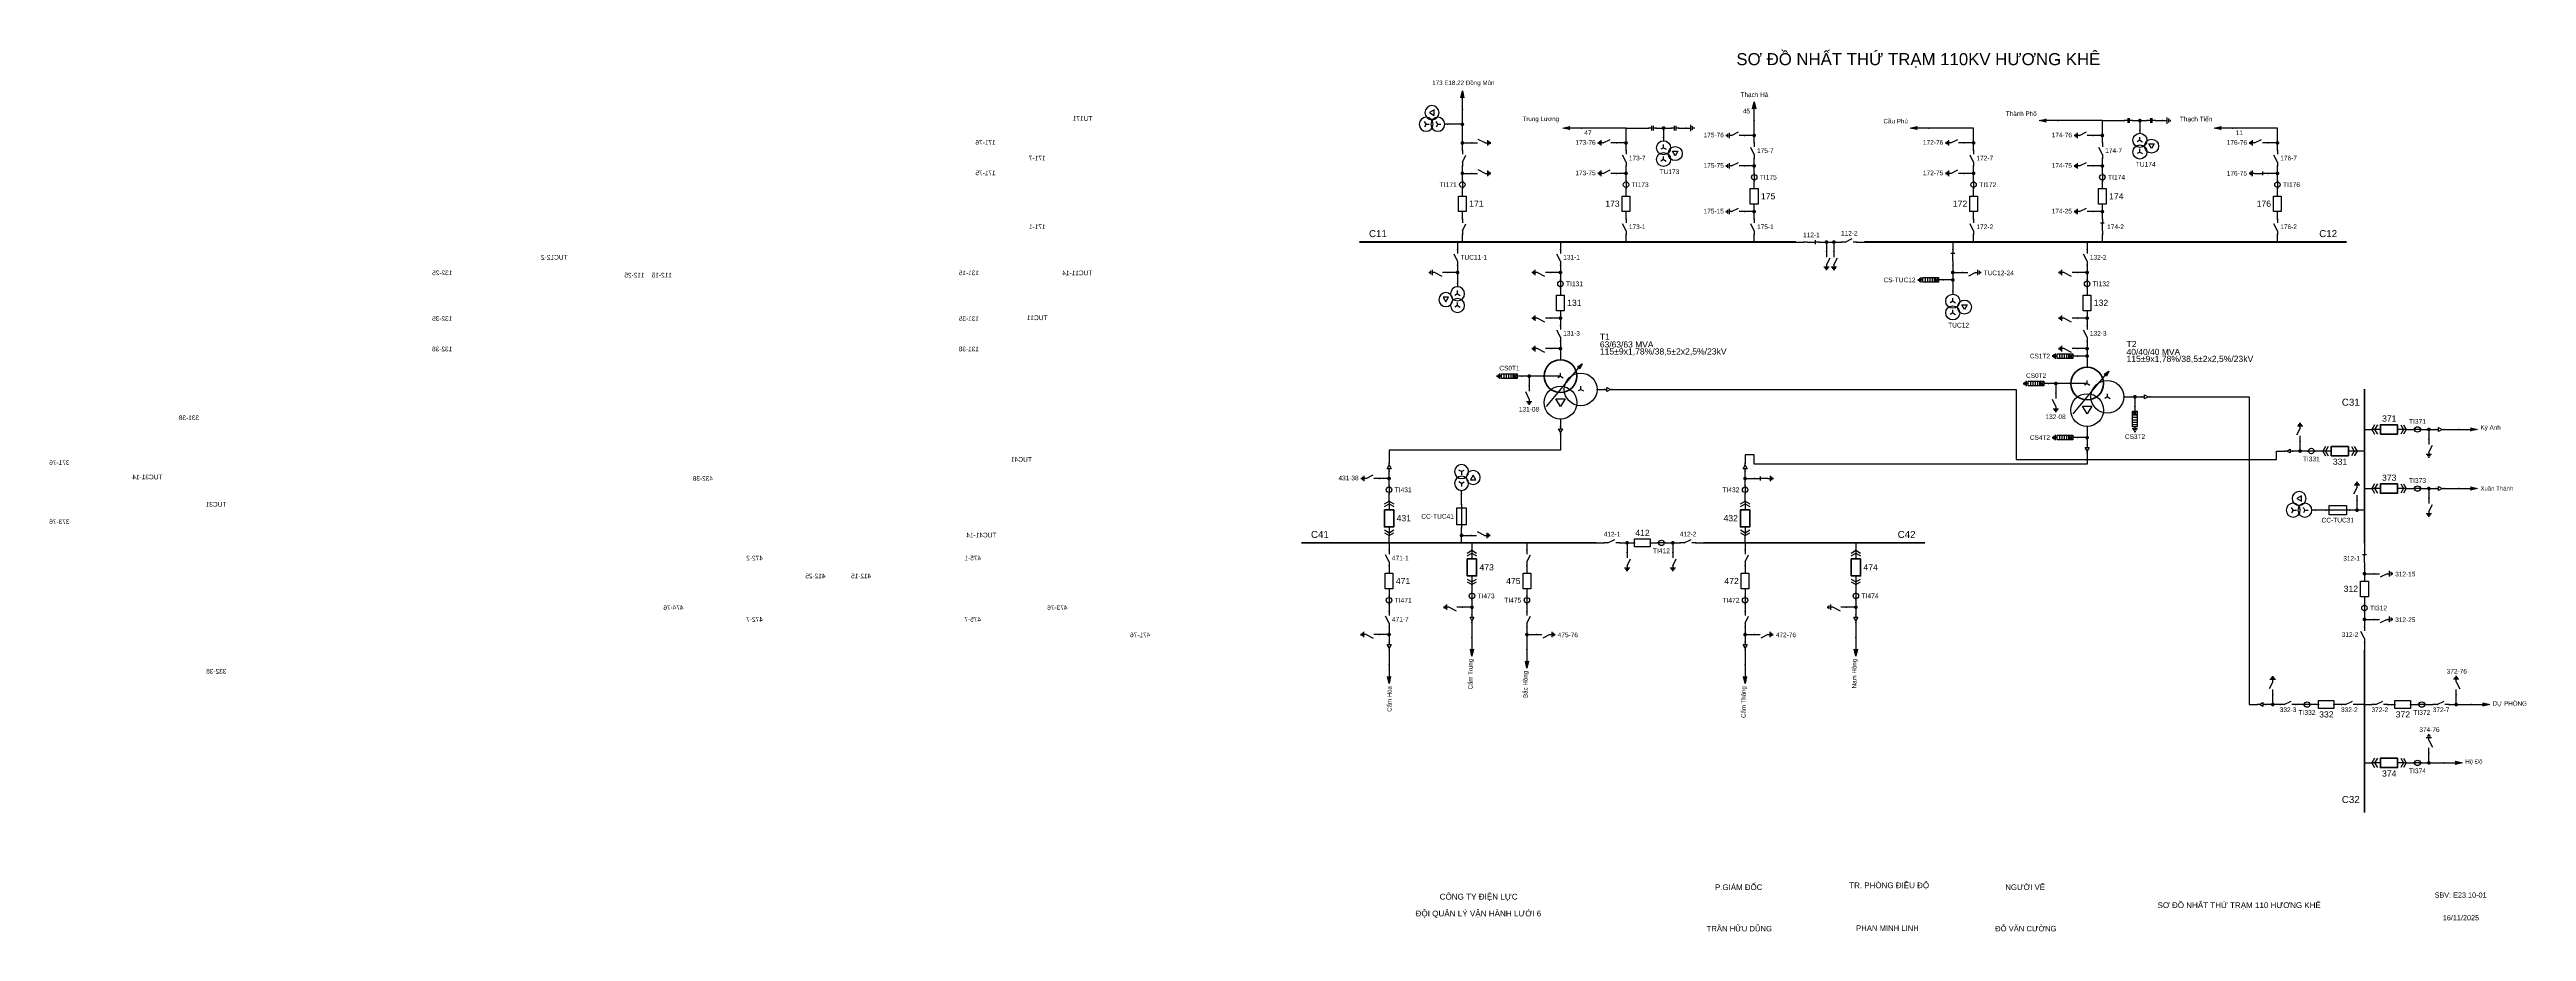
# Model space of a CAD drawing. Header units: millimetres. Extents: x -383 to 411, y 7 to 290.
import ezdxf

# ---------------------------------------------------------------- set-up
doc = ezdxf.new("R2010")
doc.units = ezdxf.units.MM
for name, color, linetype, lineweight in [('BUSBAR_110KV', 1, 'Continuous', 50), ('BUSBAR_22KV', 5, 'Continuous', 50), ('BUSBAR_35KV', 30, 'Continuous', 50), ('GROUND', 3, 'Continuous', 25), ('HV_110KV', 1, 'Continuous', 25), ('MV_22KV', 5, 'Continuous', 25), ('MV_35KV', 30, 'Continuous', 25)]:
    doc.layers.add(name, color=color, linetype=linetype, lineweight=lineweight)
doc.layers.add('SYM_PORTS', color=8, linetype='Continuous', plot=False)
doc.layers.add('TEXT', color=7, linetype='Continuous')
doc.styles.add('SLD_TEXT', font='arial.ttf')

# ---------------------------------------------------------------- blocks, each defined once
blk = doc.blocks.new('SYM_DISCONNECTOR_OPEN')
at = {"lineweight": 25}
for points in [[(0, -1.25), (-1.125, 1)], [(0, 2.5), (0, 1.25)], [(0, -1.25), (0, -2.5)]]:
    blk.add_lwpolyline(points, dxfattribs=at)
at = {"layer": 'SYM_PORTS'}
for p in [(0, 2.5), (0, -2.5)]:
    blk.add_point(p, dxfattribs=at)
blk.add_attdef('DEVICE_CODE', (1, -0.5), '', height=2)
blk = doc.blocks.new('SYM_CIRCUIT_BREAKER')
at = {"lineweight": 25}
blk.add_lwpolyline([(-1.25, 2.5), (1.25, 2.5), (1.25, -2.5), (-1.25, -2.5)], close=True, dxfattribs=at)
at = {"layer": 'SYM_PORTS'}
for p in [(0, 2.5), (0, -2.5)]:
    blk.add_point(p, dxfattribs=at)
blk.add_attdef('DEVICE_CODE', (2.25, -0.5), '', height=2)
at = {"flags": 1}
blk.add_attdef('RATING', (2.25, -3.5), '', height=2, dxfattribs=at)
blk = doc.blocks.new('SYM_CURRENT_TRANSFORMER')
at = {"lineweight": 25}
blk.add_lwpolyline([(0, 1.25), (0, -1.25)], dxfattribs=at)
blk.add_circle((0, 0), 0.875, dxfattribs=at)
at = {"layer": 'SYM_PORTS'}
for p in [(0, 1.25), (0, -1.25)]:
    blk.add_point(p, dxfattribs=at)
blk.add_attdef('DEVICE_CODE', (1.875, -1.75), '', height=2)
at = {"flags": 1}
blk.add_attdef('RATIO', (1.875, -4.75), '', height=2, dxfattribs=at)
blk = doc.blocks.new('SYM_EARTHING_SWITCH_OPEN')
at = {"lineweight": 25}
for points in [[(0, -1.25), (-1.125, 1)], [(0, 3), (0, 1.25)], [(-0.875, -2), (0.875, -2)], [(-0.5625, -2.4375), (0.5625, -2.4375)], [(-0.25, -2.875), (0.25, -2.875)], [(0, -1.25), (0, -2)]]:
    blk.add_lwpolyline(points, dxfattribs=at)
at = {"layer": 'SYM_PORTS'}
blk.add_point((0, 3), dxfattribs=at)
blk.add_attdef('DEVICE_CODE', (1.875, 0), '', height=2)
blk = doc.blocks.new('SYM_VOLTAGE_TRANSFORMER')
at = {"lineweight": 25}
for points in [[(0, 1.375), (-0.8625, 0.875)], [(0, 4.625), (0, 3.625)], [(0, 1.375), (0, 2.375)], [(0, 1.375), (0.8625, 0.875)], [(0, -2.375), (-0.8625, -2.875)], [(0, -2.375), (0, -1.375)], [(0, -2.375), (0.8625, -2.875)]]:
    blk.add_lwpolyline(points, dxfattribs=at)
blk.add_lwpolyline([(2.875, 0.25), (4.625, 0.25), (3.75, -1.25)], close=True, dxfattribs=at)
for centre in [(0, 1.375), (3.75, -0.5), (0, -2.375)]:
    blk.add_circle(centre, 2.25, dxfattribs=at)
at = {"layer": 'SYM_PORTS'}
blk.add_point((0, 4.625), dxfattribs=at)
blk.add_attdef('DEVICE_CODE', (7, 1.625), '', height=2)
at = {"flags": 1}
blk.add_attdef('RATIO', (7, -1.375), '', height=2, dxfattribs=at)
blk = doc.blocks.new('SYM_LINE_FEEDER_ARROW')
blk.add_hatch(color=7).paths.add_polyline_path([(0, -3), (-0.5, -0.75), (0, -1.25), (0.5, -0.75)])
at = {"lineweight": 25}
blk.add_lwpolyline([(0, 3), (0, -1.25)], dxfattribs=at)
blk.add_lwpolyline([(0, -3), (-0.5, -0.75), (0, -1.25), (0.5, -0.75)], close=True, dxfattribs=at)
at = {"layer": 'SYM_PORTS'}
blk.add_point((0, 3), dxfattribs=at)
blk.add_attdef('LINE_NAME', (1.5, 0), '', height=2)
blk = doc.blocks.new('SYM_COUPLING_CAPACITOR')
at = {"lineweight": 25}
for points in [[(-0.75, 0.25), (0.75, 0.25)], [(0, 1.25), (0, 0.25)], [(-0.75, -0.25), (0.75, -0.25)], [(0, -0.25), (0, -1.25)]]:
    blk.add_lwpolyline(points, dxfattribs=at)
at = {"layer": 'SYM_PORTS'}
for p in [(0, 1.25), (0, -1.25)]:
    blk.add_point(p, dxfattribs=at)
blk.add_attdef('DEVICE_CODE', (1.75, -1.75), '', height=2)
blk = doc.blocks.new('SYM_GROUND_SYMBOL')
at = {"lineweight": 25}
for points in [[(0, 1.25), (0, -0.25)], [(-1, -0.25), (1, -0.25)], [(-0.625, -0.75), (0.625, -0.75)], [(-0.25, -1.25), (0.25, -1.25)]]:
    blk.add_lwpolyline(points, dxfattribs=at)
at = {"layer": 'SYM_PORTS'}
blk.add_point((0, 1.25), dxfattribs=at)
blk = doc.blocks.new('SYM_TRANSFORMER_3W')
blk.add_hatch(color=7).paths.add_polyline_path([(3.75, 8.25), (3.0125, 6.575), (2.2375, 7.225)])
at = {"lineweight": 25}
for points in [[(3.75, 8.25), (3.0125, 6.575), (2.2375, 7.225)], [(-4.75, -3), (-1.75, -3), (-3.25, -5.5)]]:
    blk.add_lwpolyline(points, close=True, dxfattribs=at)
for points in [[(-3.25, 4.25), (-8.5, 4.25)], [(-7.75, -5.5), (3.0125, 7.35)], [(-3.25, 4.25), (-4.1125, 3.75)], [(-3.25, 4.25), (-3.25, 5.25)], [(-3.25, 4.25), (-2.3875, 3.75)], [(3.25, 0), (2.3875, -0.5)], [(3.25, 0), (3.25, 1)], [(3.25, 0), (4.1125, -0.5)]]:
    blk.add_lwpolyline(points, dxfattribs=at)
at = {"lineweight": 50}
blk.add_circle((-3.25, 4.25), 5.25, dxfattribs=at)
at = {"lineweight": 25}
for centre in [(-3.25, -4.25), (3.25, 0)]:
    blk.add_circle(centre, 5.25, dxfattribs=at)
at = {"layer": 'SYM_PORTS'}
for p in [(-3.25, 9.5), (-8.5, 4.25), (8.5, 0), (-3.25, -9.5)]:
    blk.add_point(p, dxfattribs=at)
blk.add_attdef('DEVICE_CODE', (9.5, 6.5), '', height=2)
at = {"flags": 1}
for tag, p in [('VOLTAGE_RATIO', (9.5, 0.5)), ('POWER', (9.5, 3.5))]:
    blk.add_attdef(tag, p, '', height=2, dxfattribs=at)
blk = doc.blocks.new('SYM_CABLE_TERMINATION')
at = {"lineweight": 25}
blk.add_lwpolyline([(-0.625, 0.5), (0.625, 0.5), (0, -0.625)], close=True, dxfattribs=at)
for points in [[(0, 1.25), (0, 0.5)], [(0, -0.625), (0, -1.25)]]:
    blk.add_lwpolyline(points, dxfattribs=at)
at = {"layer": 'SYM_PORTS'}
for p in [(0, 1.25), (0, -1.25)]:
    blk.add_point(p, dxfattribs=at)
blk = doc.blocks.new('SYM_SURGE_ARRESTER')
at = {"lineweight": 25}
for points in [[(-0.75, 2.5), (0.75, 2.5), (0.75, 1.25), (-0.75, 1.25)], [(-0.75, 1.25), (0.75, 1.25), (0.75, -2.5), (-0.75, -2.5)]]:
    blk.add_lwpolyline(points, close=True, dxfattribs=at)
for points in [[(-0.75, 2.5), (0.75, 1.25)], [(0.75, 2.5), (-0.75, 1.25)], [(-0.75, 0.5), (0.75, 0.5)], [(0, 4), (0, 2.5)], [(-0.875, -3.125), (0.875, -3.125)], [(-0.75, -0.25), (0.75, -0.25)], [(-0.75, -1), (0.75, -1)], [(-0.75, -1.75), (0.75, -1.75)], [(-0.5625, -3.5625), (0.5625, -3.5625)], [(-0.25, -4), (0.25, -4)], [(0, -2.5), (0, -3.125)]]:
    blk.add_lwpolyline(points, dxfattribs=at)
at = {"layer": 'SYM_PORTS'}
blk.add_point((0, 4), dxfattribs=at)
blk.add_attdef('DEVICE_CODE', (1.875, 1), '', height=2)
blk = doc.blocks.new('SYM_DISCONNECTOR_CLOSED')
at = {"lineweight": 25}
for points in [[(-0.625, 1.25), (0.625, 1.25)], [(0, 2.5), (0, 1.25)], [(0, -1.25), (0, 1.5)], [(0, -1.25), (0, -2.5)]]:
    blk.add_lwpolyline(points, dxfattribs=at)
at = {"layer": 'SYM_PORTS'}
for p in [(0, 2.5), (0, -2.5)]:
    blk.add_point(p, dxfattribs=at)
blk.add_attdef('DEVICE_CODE', (1.625, -0.5), '', height=2)
blk = doc.blocks.new('SYM_EARTHING_SWITCH_CLOSED')
at = {"lineweight": 25}
for points in [[(-0.625, 1.25), (0.625, 1.25)], [(0, 3), (0, 1.25)], [(0, -1.25), (0, 1.5)], [(-0.875, -2), (0.875, -2)], [(-0.5625, -2.4375), (0.5625, -2.4375)], [(-0.25, -2.875), (0.25, -2.875)], [(0, -1.25), (0, -2)]]:
    blk.add_lwpolyline(points, dxfattribs=at)
at = {"layer": 'SYM_PORTS'}
blk.add_point((0, 3), dxfattribs=at)
blk.add_attdef('DEVICE_CODE', (1.875, 0), '', height=2)
blk = doc.blocks.new('SYM_DRAWOUT_BREAKER')
at = {"lineweight": 25}
for points in [[(-1.5, 4.625), (0, 5.5), (1.5, 4.625)], [(-1.5, 3.75), (0, 4.625), (1.5, 3.75)], [(0, 5.5), (0, 2.75)], [(-1.5, -3.75), (0, -4.625), (1.5, -3.75)], [(-1.5, -4.625), (0, -5.5), (1.5, -4.625)], [(0, -2.75), (0, -5.5)]]:
    blk.add_lwpolyline(points, dxfattribs=at)
at = {"lineweight": 35}
blk.add_lwpolyline([(-1.5, 2.75), (1.5, 2.75), (1.5, -2.75), (-1.5, -2.75)], close=True, dxfattribs=at)
at = {"layer": 'SYM_PORTS'}
for p in [(0, 5.5), (0, -5.5)]:
    blk.add_point(p, dxfattribs=at)
blk.add_attdef('DEVICE_CODE', (2.5, 2.5), '', height=2)
at = {"flags": 1}
blk.add_attdef('RATING', (2.5, -0.5), '', height=2, dxfattribs=at)
blk = doc.blocks.new('SYM_FUSE_DISCONNECTOR')
at = {"lineweight": 25}
blk.add_lwpolyline([(-1.5, 2.75), (1.5, 2.75), (1.5, -2.75), (-1.5, -2.75)], close=True, dxfattribs=at)
blk.add_lwpolyline([(0, 3.75), (0, -3.75)], dxfattribs=at)
at = {"layer": 'SYM_PORTS'}
for p in [(0, 3.75), (0, -3.75)]:
    blk.add_point(p, dxfattribs=at)
blk.add_attdef('DEVICE_CODE', (2.5, 0.75), '', height=2)
at = {"flags": 1}
blk.add_attdef('RATING', (2.5, -2.25), '', height=2, dxfattribs=at)

msp = doc.modelspace()

# ---------------------------------------------------------------- hatches: boundary and pattern name
at = {"layer": 'HV_110KV'}
h = msp.add_hatch(color=7, dxfattribs=at)
edge = h.paths.add_edge_path()
edge.add_arc((69.92, 266), 0.6, 0, 360)
h = msp.add_hatch(color=7, dxfattribs=at)
edge = h.paths.add_edge_path()
edge.add_arc((134.45, 264.81), 0.6, 0, 360)
h = msp.add_hatch(color=7, dxfattribs=at)
edge = h.paths.add_edge_path()
edge.add_arc((163.52, 262.42), 0.6, 0, 360)
h = msp.add_hatch(color=7, dxfattribs=at)
edge = h.paths.add_edge_path()
edge.add_arc((275.19, 262.42), 0.6, 0, 360)
h = msp.add_hatch(color=7, dxfattribs=at)
edge = h.paths.add_edge_path()
edge.add_arc((287.23, 267.19), 0.6, 0, 360)
h = msp.add_hatch(color=7, dxfattribs=at)
edge = h.paths.add_edge_path()
edge.add_arc((69.92, 260.04), 0.6, 0, 360)
h = msp.add_hatch(color=7, dxfattribs=at)
edge = h.paths.add_edge_path()
edge.add_arc((122.41, 260.04), 0.6, 0, 360)
h = msp.add_hatch(color=7, dxfattribs=at)
edge = h.paths.add_edge_path()
edge.add_arc((233.89, 260.04), 0.6, 0, 360)
h = msp.add_hatch(color=7, dxfattribs=at)
edge = h.paths.add_edge_path()
edge.add_arc((331.35, 260.04), 0.6, 0, 360)
h = msp.add_hatch(color=7, dxfattribs=at)
edge = h.paths.add_edge_path()
edge.add_arc((69.92, 250.27), 0.6, 0, 360)
h = msp.add_hatch(color=7, dxfattribs=at)
edge = h.paths.add_edge_path()
edge.add_arc((122.41, 250.27), 0.6, 0, 360)
h = msp.add_hatch(color=7, dxfattribs=at)
edge = h.paths.add_edge_path()
edge.add_arc((163.52, 252.65), 0.6, 0, 360)
h = msp.add_hatch(color=7, dxfattribs=at)
edge = h.paths.add_edge_path()
edge.add_arc((233.89, 250.27), 0.6, 0, 360)
h = msp.add_hatch(color=7, dxfattribs=at)
edge = h.paths.add_edge_path()
edge.add_arc((275.19, 252.65), 0.6, 0, 360)
h = msp.add_hatch(color=7, dxfattribs=at)
edge = h.paths.add_edge_path()
edge.add_arc((331.35, 250.27), 0.6, 0, 360)
h = msp.add_hatch(color=7, dxfattribs=at)
edge = h.paths.add_edge_path()
edge.add_arc((163.52, 238), 0.6, 0, 360)
h = msp.add_hatch(color=7, dxfattribs=at)
edge = h.paths.add_edge_path()
edge.add_arc((275.19, 238), 0.6, 0, 360)
h = msp.add_hatch(color=7, dxfattribs=at)
edge = h.paths.add_edge_path()
edge.add_arc((186.71, 228.23), 0.6, 0, 360)
h = msp.add_hatch(color=7, dxfattribs=at)
edge = h.paths.add_edge_path()
edge.add_arc((189.09, 228.23), 0.6, 0, 360)
h = msp.add_hatch(color=7, dxfattribs=at)
edge = h.paths.add_edge_path()
edge.add_arc((68.37, 218.46), 0.6, 0, 360)
h = msp.add_hatch(color=7, dxfattribs=at)
edge = h.paths.add_edge_path()
edge.add_arc((101.37, 218.46), 0.6, 0, 360)
h = msp.add_hatch(color=7, dxfattribs=at)
edge = h.paths.add_edge_path()
edge.add_arc((227.22, 218.46), 0.6, 0, 360)
h = msp.add_hatch(color=7, dxfattribs=at)
edge = h.paths.add_edge_path()
edge.add_arc((227.22, 216.08), 0.6, 0, 360)
h = msp.add_hatch(color=7, dxfattribs=at)
edge = h.paths.add_edge_path()
edge.add_arc((270.3, 218.46), 0.6, 0, 360)
h = msp.add_hatch(color=7, dxfattribs=at)
edge = h.paths.add_edge_path()
edge.add_arc((101.37, 203.81), 0.6, 0, 360)
h = msp.add_hatch(color=7, dxfattribs=at)
edge = h.paths.add_edge_path()
edge.add_arc((270.3, 203.81), 0.6, 0, 360)
h = msp.add_hatch(color=7, dxfattribs=at)
edge = h.paths.add_edge_path()
edge.add_arc((101.37, 194.04), 0.6, 0, 360)
h = msp.add_hatch(color=7, dxfattribs=at)
edge = h.paths.add_edge_path()
edge.add_arc((270.3, 194.04), 0.6, 0, 360)
h = msp.add_hatch(color=7, dxfattribs=at)
edge = h.paths.add_edge_path()
edge.add_arc((270.3, 191.65), 0.6, 0, 360)
h = msp.add_hatch(color=7, dxfattribs=at)
edge = h.paths.add_edge_path()
edge.add_arc((91.35, 185.21), 0.6, 0, 360)
h = msp.add_hatch(color=7, dxfattribs=at)
edge = h.paths.add_edge_path()
edge.add_arc((260.28, 182.83), 0.6, 0, 360)
at = {"layer": 'MV_22KV'}
h = msp.add_hatch(color=7, dxfattribs=at)
edge = h.paths.add_edge_path()
edge.add_arc((270.3, 165.5), 0.6, 0, 360)
h = msp.add_hatch(color=7, dxfattribs=at)
edge = h.paths.add_edge_path()
edge.add_arc((46.4, 152.38), 0.6, 0, 360)
h = msp.add_hatch(color=7, dxfattribs=at)
edge = h.paths.add_edge_path()
edge.add_arc((160.59, 152.38), 0.6, 0, 360)
h = msp.add_hatch(color=7, dxfattribs=at)
edge = h.paths.add_edge_path()
edge.add_arc((69.66, 134.12), 0.6, 0, 360)
h = msp.add_hatch(color=7, dxfattribs=at)
edge = h.paths.add_edge_path()
edge.add_arc((122.75, 131.73), 0.6, 0, 360)
h = msp.add_hatch(color=7, dxfattribs=at)
edge = h.paths.add_edge_path()
edge.add_arc((137.41, 131.73), 0.6, 0, 360)
h = msp.add_hatch(color=7, dxfattribs=at)
edge = h.paths.add_edge_path()
edge.add_arc((72.99, 111.08), 0.6, 0, 360)
h = msp.add_hatch(color=7, dxfattribs=at)
edge = h.paths.add_edge_path()
edge.add_arc((196.13, 111.08), 0.6, 0, 360)
h = msp.add_hatch(color=7, dxfattribs=at)
edge = h.paths.add_edge_path()
edge.add_arc((46.4, 102.31), 0.6, 0, 360)
h = msp.add_hatch(color=7, dxfattribs=at)
edge = h.paths.add_edge_path()
edge.add_arc((90.62, 102.31), 0.6, 0, 360)
h = msp.add_hatch(color=7, dxfattribs=at)
edge = h.paths.add_edge_path()
edge.add_arc((160.59, 102.31), 0.6, 0, 360)
at = {"layer": 'MV_35KV'}
h = msp.add_hatch(color=7, dxfattribs=at)
edge = h.paths.add_edge_path()
edge.add_arc((285.63, 178.58), 0.6, 0, 360)
h = msp.add_hatch(color=7, dxfattribs=at)
edge = h.paths.add_edge_path()
edge.add_arc((379.92, 168.12), 0.6, 0, 360)
h = msp.add_hatch(color=7, dxfattribs=at)
edge = h.paths.add_edge_path()
edge.add_arc((338.61, 161.19), 0.6, 0, 360)
h = msp.add_hatch(color=7, dxfattribs=at)
edge = h.paths.add_edge_path()
edge.add_arc((379.92, 149.16), 0.6, 0, 360)
h = msp.add_hatch(color=7, dxfattribs=at)
edge = h.paths.add_edge_path()
edge.add_arc((356.88, 142.22), 0.6, 0, 360)
h = msp.add_hatch(color=7, dxfattribs=at)
edge = h.paths.add_edge_path()
edge.add_arc((359.26, 121.84), 0.6, 0, 360)
h = msp.add_hatch(color=7, dxfattribs=at)
edge = h.paths.add_edge_path()
edge.add_arc((359.26, 107.18), 0.6, 0, 360)
h = msp.add_hatch(color=7, dxfattribs=at)
edge = h.paths.add_edge_path()
edge.add_arc((329.84, 79.87), 0.6, 0, 360)
h = msp.add_hatch(color=7, dxfattribs=at)
edge = h.paths.add_edge_path()
edge.add_arc((388.69, 79.87), 0.6, 0, 360)
h = msp.add_hatch(color=7, dxfattribs=at)
edge = h.paths.add_edge_path()
edge.add_arc((379.92, 61.15), 0.6, 0, 360)

# ---------------------------------------------------------------- linework, layer by layer
at = {"layer": 'BUSBAR_110KV', "const_width": 0.599}
for points in [[(36.9, 228.23), (176.94, 228.23)], [(198.86, 228.23), (353.57, 228.23)]]:
    msp.add_lwpolyline(points, dxfattribs=at)
at = {"layer": 'BUSBAR_22KV', "const_width": 0.599}
for points in [[(18.3, 131.73), (112.98, 131.73)], [(147.18, 131.73), (218.34, 131.73)]]:
    msp.add_lwpolyline(points, dxfattribs=at)
at = {"layer": 'BUSBAR_35KV', "const_width": 0.599}
for points in [[(359.26, 181.04), (359.26, 131.61)], [(359.26, 97.42), (359.26, 45.16)]]:
    msp.add_lwpolyline(points, dxfattribs=at)
at = {"layer": 'GROUND'}
for points in [[(139.34, 264.81), (141.72, 264.81)], [(292.11, 267.19), (294.5, 267.19)]]:
    msp.add_lwpolyline(points, dxfattribs=at)
at = {"layer": 'HV_110KV'}
for points in [[(69.92, 266), (69.92, 270.77)], [(69.92, 266), (65.3, 266)], [(69.92, 260.04), (69.92, 266)], [(122.41, 264.81), (108.11, 264.81)], [(122.41, 260.04), (122.41, 264.81)], [(122.41, 264.81), (129.57, 264.81)], [(132.07, 264.81), (134.45, 264.81)], [(134.45, 264.81), (134.45, 261.73)], [(134.45, 264.81), (136.84, 264.81)], [(163.52, 262.42), (160.44, 262.42)], [(163.52, 262.42), (163.52, 267.19)], [(163.52, 260.04), (163.52, 262.42)], [(233.89, 260.04), (233.89, 264.81), (219.58, 264.81)], [(275.19, 267.19), (260.88, 267.19)], [(275.19, 262.42), (272.11, 262.42)], [(275.19, 262.42), (275.19, 267.19)], [(275.19, 267.19), (282.34, 267.19)], [(275.19, 260.04), (275.19, 262.42)], [(284.84, 267.19), (287.23, 267.19)], [(287.23, 267.19), (287.23, 264.11)], [(287.23, 267.19), (289.61, 267.19)], [(331.35, 260.04), (331.35, 264.81), (317.04, 264.81)], [(69.92, 257.65), (69.92, 260.04)], [(69.92, 260.04), (72.99, 260.04)], [(122.41, 260.04), (119.33, 260.04)], [(122.41, 257.65), (122.41, 260.04)], [(163.52, 252.65), (163.52, 255.04)], [(233.89, 260.04), (230.81, 260.04)], [(233.89, 257.65), (233.89, 260.04)], [(275.19, 252.65), (275.19, 255.04)], [(331.35, 260.04), (328.27, 260.04)], [(331.35, 257.65), (331.35, 260.04)], [(69.92, 250.27), (69.92, 252.65)], [(69.92, 247.88), (69.92, 250.27)], [(69.92, 250.27), (72.99, 250.27)], [(122.41, 250.27), (119.33, 250.27)], [(122.41, 250.27), (122.41, 252.65)], [(122.41, 247.88), (122.41, 250.27)], [(163.52, 252.65), (160.44, 252.65)], [(163.52, 250.27), (163.52, 252.65)], [(163.52, 245.38), (163.52, 247.77)], [(233.89, 250.27), (230.81, 250.27)], [(233.89, 250.27), (233.89, 252.65)], [(233.89, 247.88), (233.89, 250.27)], [(275.19, 252.65), (272.11, 252.65)], [(275.19, 250.27), (275.19, 252.65)], [(275.19, 245.38), (275.19, 247.77)], [(331.35, 250.27), (328.27, 250.27)], [(331.35, 250.27), (331.35, 252.65)], [(331.35, 247.88), (331.35, 250.27)], [(69.92, 243), (69.92, 245.38)], [(122.41, 243), (122.41, 245.38)], [(163.52, 238), (163.52, 240.38)], [(233.89, 243), (233.89, 245.38)], [(275.19, 238), (275.19, 240.38)], [(331.35, 243), (331.35, 245.38)], [(69.92, 235.62), (69.92, 238)], [(69.92, 228.23), (69.92, 230.62)], [(122.41, 235.62), (122.41, 238)], [(122.41, 228.23), (122.41, 230.62)], [(163.52, 238), (160.44, 238)], [(163.52, 235.62), (163.52, 238)], [(163.52, 228.23), (163.52, 230.62)], [(233.89, 235.62), (233.89, 238)], [(233.89, 228.23), (233.89, 230.62)], [(275.19, 238), (272.11, 238)], [(275.19, 235.62), (275.19, 238)], [(275.19, 228.23), (275.19, 230.62)], [(331.35, 235.62), (331.35, 238)], [(331.35, 228.23), (331.35, 230.62)], [(68.37, 228.23), (68.37, 225.85)], [(101.37, 228.23), (101.37, 225.85)], [(176.94, 228.23), (179.32, 228.23)], [(184.32, 228.23), (186.71, 228.23)], [(186.71, 228.23), (186.71, 225.15)], [(186.71, 228.23), (189.09, 228.23)], [(189.09, 228.23), (189.09, 225.15)], [(189.09, 228.23), (191.47, 228.23)], [(196.47, 228.23), (198.86, 228.23)], [(227.22, 228.23), (227.22, 225.85)], [(270.3, 228.23), (270.3, 225.85)], [(68.37, 218.46), (65.29, 218.46)], [(68.37, 220.85), (68.37, 218.46)], [(68.37, 218.46), (68.37, 214.88)], [(101.37, 218.46), (98.29, 218.46)], [(101.37, 220.85), (101.37, 218.46)], [(101.37, 218.46), (101.37, 216.08)], [(227.22, 216.08), (224.14, 216.08)], [(227.22, 220.85), (227.22, 218.46)], [(227.22, 218.46), (230.3, 218.46)], [(227.22, 218.46), (227.22, 216.08)], [(227.22, 216.08), (227.22, 212.5)], [(270.3, 218.46), (267.22, 218.46)], [(270.3, 220.85), (270.3, 218.46)], [(270.3, 218.46), (270.3, 216.08)], [(101.37, 213.58), (101.37, 211.19)], [(270.3, 213.58), (270.3, 211.19)], [(101.37, 203.81), (98.29, 203.81)], [(101.37, 206.19), (101.37, 203.81)], [(101.37, 203.81), (101.37, 201.42)], [(270.3, 203.81), (267.22, 203.81)], [(270.3, 206.19), (270.3, 203.81)], [(270.3, 203.81), (270.3, 201.42)], [(101.37, 194.04), (98.29, 194.04)], [(101.37, 196.42), (101.37, 194.04)], [(101.37, 194.04), (101.37, 190.46)], [(270.3, 194.04), (267.22, 194.04)], [(270.3, 191.65), (267.22, 191.65)], [(270.3, 196.42), (270.3, 194.04)], [(270.3, 194.04), (270.3, 191.65)], [(270.3, 191.65), (270.3, 188.08)], [(91.35, 185.21), (88.96, 185.21)], [(96.12, 185.21), (91.35, 185.21)], [(91.35, 185.21), (91.35, 182.13)], [(260.28, 182.83), (257.9, 182.83)], [(265.05, 182.83), (260.28, 182.83)], [(260.28, 182.83), (260.28, 179.75)]]:
    msp.add_lwpolyline(points, dxfattribs=at)
at = {"layer": 'MV_22KV'}
for points in [[(101.37, 171.46), (101.37, 169.08)], [(270.3, 169.08), (270.3, 165.5)], [(101.37, 166.58), (101.37, 163.88), (101.37, 161.45), (46.4, 161.45), (46.4, 159.97), (46.4, 157.27)], [(270.3, 160.61), (270.3, 157.91), (270.3, 156.95), (163.5, 156.95), (163.5, 159.97), (160.59, 159.97), (160.59, 157.27)], [(270.3, 165.5), (267.22, 165.5)], [(270.3, 165.5), (270.3, 163.11)], [(46.4, 152.38), (43.32, 152.38)], [(46.4, 152.38), (46.4, 154.77)], [(46.4, 150), (46.4, 152.38)], [(160.59, 152.38), (160.59, 154.77)], [(160.59, 150), (160.59, 152.38)], [(160.59, 152.38), (163.67, 152.38)], [(46.4, 145.12), (46.4, 147.5)], [(69.66, 144), (69.66, 147.58)], [(160.59, 145.12), (160.59, 147.5)], [(69.66, 134.12), (69.66, 136.5)], [(46.4, 131.73), (46.4, 134.12)], [(46.4, 131.73), (46.4, 129.35)], [(69.66, 131.73), (69.66, 134.12)], [(69.66, 134.12), (72.74, 134.12)], [(72.99, 131.73), (72.99, 129.35)], [(90.62, 131.73), (90.62, 129.35)], [(112.98, 131.73), (115.37, 131.73)], [(120.37, 131.73), (122.75, 131.73)], [(122.75, 131.73), (122.75, 128.65)], [(122.75, 131.73), (125.14, 131.73)], [(130.14, 131.73), (132.52, 131.73)], [(135.02, 131.73), (137.41, 131.73)], [(137.41, 131.73), (137.41, 128.65)], [(137.41, 131.73), (139.79, 131.73)], [(144.79, 131.73), (147.18, 131.73)], [(160.59, 131.73), (160.59, 134.12)], [(160.59, 131.73), (160.59, 129.35)], [(196.13, 131.73), (196.13, 129.35)], [(46.4, 124.35), (46.4, 121.96)], [(90.62, 124.35), (90.62, 121.96)], [(160.59, 124.35), (160.59, 121.96)], [(46.4, 116.96), (46.4, 114.58)], [(46.4, 112.08), (46.4, 109.69)], [(72.99, 118.35), (72.99, 115.96)], [(72.99, 113.46), (72.99, 111.08)], [(90.62, 116.96), (90.62, 114.58)], [(90.62, 112.08), (90.62, 109.69)], [(160.59, 116.96), (160.59, 114.58)], [(160.59, 112.08), (160.59, 109.69)], [(196.13, 118.35), (196.13, 115.96)], [(196.13, 113.46), (196.13, 111.08)], [(46.4, 104.69), (46.4, 102.31)], [(72.99, 111.08), (69.91, 111.08)], [(72.99, 111.08), (72.99, 108.69)], [(72.99, 106.19), (72.99, 101.42)], [(90.62, 104.69), (90.62, 102.31)], [(160.59, 104.69), (160.59, 102.31)], [(196.13, 111.08), (193.05, 111.08)], [(196.13, 111.08), (196.13, 108.69)], [(196.13, 106.19), (196.13, 101.42)], [(46.4, 102.31), (43.32, 102.31)], [(46.4, 102.31), (46.4, 99.92)], [(46.4, 97.42), (46.4, 92.65)], [(90.62, 102.31), (93.7, 102.31)], [(90.62, 102.31), (90.62, 97.54)], [(160.59, 102.31), (163.67, 102.31)], [(160.59, 102.31), (160.59, 99.92)], [(160.59, 97.42), (160.59, 92.65)]]:
    msp.add_lwpolyline(points, dxfattribs=at)
at = {"layer": 'MV_35KV'}
for points in [[(113.12, 180.96), (115.5, 180.96)], [(118, 180.96), (120.7, 180.96), (247.5, 180.96), (247.5, 158.45), (331.02, 158.45), (331.02, 161.19), (333.72, 161.19)], [(282.05, 178.58), (285.63, 178.58)], [(285.63, 178.58), (285.63, 175.5)], [(285.63, 178.58), (288.01, 178.58)], [(290.51, 178.58), (293.21, 178.58), (322.26, 178.58), (322.26, 79.87), (324.96, 79.87)], [(359.26, 168.12), (361.65, 168.12)], [(372.65, 168.12), (375.03, 168.12)], [(377.53, 168.12), (379.92, 168.12)], [(379.92, 168.12), (379.92, 165.04)], [(379.92, 168.12), (382.3, 168.12)], [(384.8, 168.12), (389.57, 168.12)], [(338.61, 161.19), (336.22, 161.19)], [(338.61, 161.19), (338.61, 164.27)], [(340.99, 161.19), (338.61, 161.19)], [(345.88, 161.19), (343.49, 161.19)], [(359.26, 161.19), (356.88, 161.19)], [(356.88, 142.22), (356.88, 145.3)], [(359.26, 149.16), (361.65, 149.16)], [(372.65, 149.16), (375.03, 149.16)], [(377.53, 149.16), (379.92, 149.16)], [(379.92, 149.16), (379.92, 146.08)], [(379.92, 149.16), (382.3, 149.16)], [(384.8, 149.16), (389.57, 149.16)], [(346.99, 142.22), (343.42, 142.22)], [(356.88, 142.22), (354.49, 142.22)], [(359.26, 142.22), (356.88, 142.22)], [(359.26, 131.61), (359.26, 129.22)], [(359.26, 124.22), (359.26, 121.84)], [(359.26, 121.84), (362.34, 121.84)], [(359.26, 121.84), (359.26, 119.45)], [(359.26, 114.45), (359.26, 112.07)], [(359.26, 109.57), (359.26, 107.18)], [(359.26, 107.18), (362.34, 107.18)], [(359.26, 107.18), (359.26, 104.8)], [(359.26, 99.8), (359.26, 97.42)], [(329.84, 79.87), (327.46, 79.87)], [(329.84, 79.87), (329.84, 82.95)], [(332.22, 79.87), (329.84, 79.87)], [(339.61, 79.87), (337.22, 79.87)], [(344.49, 79.87), (342.11, 79.87)], [(351.88, 79.87), (349.49, 79.87)], [(359.26, 79.87), (356.88, 79.87)], [(359.26, 79.87), (361.65, 79.87)], [(366.65, 79.87), (369.03, 79.87)], [(374.03, 79.87), (376.42, 79.87)], [(378.92, 79.87), (381.3, 79.87)], [(386.3, 79.87), (388.69, 79.87)], [(388.69, 79.87), (388.69, 82.95)], [(388.69, 79.87), (393.46, 79.87)], [(379.92, 61.15), (379.92, 64.23)], [(359.26, 61.15), (361.65, 61.15)], [(372.65, 61.15), (375.03, 61.15)], [(377.53, 61.15), (379.92, 61.15)], [(379.92, 61.15), (384.69, 61.15)]]:
    msp.add_lwpolyline(points, dxfattribs=at)

# ---------------------------------------------------------------- block references
at = {"layer": 'GROUND'}
for name, p, rotation in [('SYM_COUPLING_CAPACITOR', (138.09, 264.81), 270), ('SYM_GROUND_SYMBOL', (142.97, 264.81), 90), ('SYM_COUPLING_CAPACITOR', (290.86, 267.19), 270), ('SYM_GROUND_SYMBOL', (295.75, 267.19), 90)]:
    msp.add_blockref(name, p, dxfattribs=dict(at, rotation=rotation))
at = {"layer": 'HV_110KV'}
ref = msp.add_blockref('SYM_VOLTAGE_TRANSFORMER', (60.67, 266), dxfattribs=dict(at, xscale=-1, rotation=270))
ref.add_attrib('DEVICE_CODE', 'TU171', (48.76, 267.12), dxfattribs={"layer": 'TEXT', "extrusion": (0, 0, -1), "height": 1.521, "style": 'SLD_TEXT'})
for name, p, rotation in [('SYM_LINE_FEEDER_ARROW', (69.92, 273.77), 180), ('SYM_LINE_FEEDER_ARROW', (163.52, 270.19), 180), ('SYM_LINE_FEEDER_ARROW', (105.11, 264.81), 270), ('SYM_COUPLING_CAPACITOR', (130.82, 264.81), 270), ('SYM_LINE_FEEDER_ARROW', (216.58, 264.81), 270), ('SYM_LINE_FEEDER_ARROW', (257.88, 267.19), 270), ('SYM_COUPLING_CAPACITOR', (283.59, 267.19), 270), ('SYM_LINE_FEEDER_ARROW', (314.04, 264.81), 270)]:
    msp.add_blockref(name, p, dxfattribs=dict(at, rotation=rotation))
ref = msp.add_blockref('SYM_EARTHING_SWITCH_OPEN', (157.44, 262.42), dxfattribs=dict(at, rotation=270))
ref.add_attrib('DEVICE_CODE', '175-76', (147.29, 261.83), dxfattribs={"layer": 'TEXT', "height": 1.492, "style": 'SLD_TEXT'})
ref = msp.add_blockref('SYM_EARTHING_SWITCH_OPEN', (269.11, 262.42), dxfattribs=dict(at, rotation=270))
ref.add_attrib('DEVICE_CODE', '174-76', (258.95, 261.83), dxfattribs={"layer": 'TEXT', "height": 1.492, "style": 'SLD_TEXT'})
ref = msp.add_blockref('SYM_VOLTAGE_TRANSFORMER', (287.23, 259.49), dxfattribs=at)
ref.add_attrib('DEVICE_CODE', 'TU174', (285.92, 252.42), dxfattribs={"layer": 'TEXT', "height": 1.521, "style": 'SLD_TEXT'})
ref = msp.add_blockref('SYM_EARTHING_SWITCH_OPEN', (75.99, 260.04), dxfattribs=dict(at, xscale=-1, rotation=90))
ref.add_attrib('DEVICE_CODE', '171-76', (79.78, 259.44), dxfattribs={"layer": 'TEXT', "extrusion": (0, 0, -1), "height": 1.492, "style": 'SLD_TEXT'})
ref = msp.add_blockref('SYM_DISCONNECTOR_OPEN', (69.92, 255.15), dxfattribs=dict(at, xscale=-1))
ref.add_attrib('DEVICE_CODE', '171-7', (63.76, 254.42), dxfattribs={"layer": 'TEXT', "extrusion": (0, 0, -1), "height": 1.507, "style": 'SLD_TEXT'})
ref = msp.add_blockref('SYM_EARTHING_SWITCH_OPEN', (116.33, 260.04), dxfattribs=dict(at, rotation=270))
ref.add_attrib('DEVICE_CODE', '173-76', (106.18, 259.44), dxfattribs={"layer": 'TEXT', "height": 1.492, "style": 'SLD_TEXT'})
ref = msp.add_blockref('SYM_DISCONNECTOR_OPEN', (122.41, 255.15), dxfattribs=at)
ref.add_attrib('DEVICE_CODE', '173-7', (123.33, 254.43), dxfattribs={"layer": 'TEXT', "height": 1.494, "style": 'SLD_TEXT'})
ref = msp.add_blockref('SYM_VOLTAGE_TRANSFORMER', (134.45, 257.1), dxfattribs=at)
ref.add_attrib('DEVICE_CODE', 'TU173', (133.14, 250.04), dxfattribs={"layer": 'TEXT', "height": 1.521, "style": 'SLD_TEXT'})
ref = msp.add_blockref('SYM_DISCONNECTOR_OPEN', (163.52, 257.54), dxfattribs=at)
ref.add_attrib('DEVICE_CODE', '175-7', (164.44, 256.81), dxfattribs={"layer": 'TEXT', "height": 1.494, "style": 'SLD_TEXT'})
ref = msp.add_blockref('SYM_EARTHING_SWITCH_OPEN', (227.81, 260.04), dxfattribs=dict(at, rotation=270))
ref.add_attrib('DEVICE_CODE', '172-76', (217.65, 259.44), dxfattribs={"layer": 'TEXT', "height": 1.492, "style": 'SLD_TEXT'})
ref = msp.add_blockref('SYM_DISCONNECTOR_OPEN', (233.89, 255.15), dxfattribs=at)
ref.add_attrib('DEVICE_CODE', '172-7', (234.8, 254.42), dxfattribs={"layer": 'TEXT', "height": 1.507, "style": 'SLD_TEXT'})
ref = msp.add_blockref('SYM_DISCONNECTOR_OPEN', (275.19, 257.54), dxfattribs=at)
ref.add_attrib('DEVICE_CODE', '174-7', (276.1, 256.8), dxfattribs={"layer": 'TEXT', "height": 1.507, "style": 'SLD_TEXT'})
ref = msp.add_blockref('SYM_EARTHING_SWITCH_OPEN', (325.27, 260.04), dxfattribs=dict(at, rotation=270))
ref.add_attrib('DEVICE_CODE', '176-76', (315.11, 259.44), dxfattribs={"layer": 'TEXT', "height": 1.492, "style": 'SLD_TEXT'})
ref = msp.add_blockref('SYM_DISCONNECTOR_OPEN', (331.35, 255.15), dxfattribs=at)
ref.add_attrib('DEVICE_CODE', '176-7', (332.26, 254.43), dxfattribs={"layer": 'TEXT', "height": 1.494, "style": 'SLD_TEXT'})
ref = msp.add_blockref('SYM_EARTHING_SWITCH_OPEN', (75.99, 250.27), dxfattribs=dict(at, xscale=-1, rotation=90))
ref.add_attrib('DEVICE_CODE', '171-75', (79.78, 249.67), dxfattribs={"layer": 'TEXT', "extrusion": (0, 0, -1), "height": 1.492, "style": 'SLD_TEXT'})
ref = msp.add_blockref('SYM_CURRENT_TRANSFORMER', (69.92, 246.63), dxfattribs=at)
ref.add_attrib('DEVICE_CODE', 'TI171', (62.63, 245.86), dxfattribs={"layer": 'TEXT', "height": 1.542, "style": 'SLD_TEXT'})
ref = msp.add_blockref('SYM_EARTHING_SWITCH_OPEN', (116.33, 250.27), dxfattribs=dict(at, rotation=270))
ref.add_attrib('DEVICE_CODE', '173-75', (106.18, 249.67), dxfattribs={"layer": 'TEXT', "height": 1.492, "style": 'SLD_TEXT'})
ref = msp.add_blockref('SYM_CURRENT_TRANSFORMER', (122.41, 246.63), dxfattribs=at)
ref.add_attrib('DEVICE_CODE', 'TI173', (124.2, 245.87), dxfattribs={"layer": 'TEXT', "height": 1.529, "style": 'SLD_TEXT'})
ref = msp.add_blockref('SYM_EARTHING_SWITCH_OPEN', (157.44, 252.65), dxfattribs=dict(at, rotation=270))
ref.add_attrib('DEVICE_CODE', '175-75', (147.29, 252.06), dxfattribs={"layer": 'TEXT', "height": 1.492, "style": 'SLD_TEXT'})
ref = msp.add_blockref('SYM_CURRENT_TRANSFORMER', (163.52, 249.02), dxfattribs=at)
ref.add_attrib('DEVICE_CODE', 'TI175', (165.31, 248.26), dxfattribs={"layer": 'TEXT', "height": 1.529, "style": 'SLD_TEXT'})
ref = msp.add_blockref('SYM_EARTHING_SWITCH_OPEN', (227.81, 250.27), dxfattribs=dict(at, rotation=270))
ref.add_attrib('DEVICE_CODE', '172-75', (217.65, 249.67), dxfattribs={"layer": 'TEXT', "height": 1.492, "style": 'SLD_TEXT'})
ref = msp.add_blockref('SYM_CURRENT_TRANSFORMER', (233.89, 246.63), dxfattribs=at)
ref.add_attrib('DEVICE_CODE', 'TI172', (235.68, 245.86), dxfattribs={"layer": 'TEXT', "height": 1.542, "style": 'SLD_TEXT'})
ref = msp.add_blockref('SYM_EARTHING_SWITCH_OPEN', (269.11, 252.65), dxfattribs=dict(at, rotation=270))
ref.add_attrib('DEVICE_CODE', '174-75', (258.95, 252.06), dxfattribs={"layer": 'TEXT', "height": 1.492, "style": 'SLD_TEXT'})
ref = msp.add_blockref('SYM_CURRENT_TRANSFORMER', (275.19, 249.02), dxfattribs=at)
ref.add_attrib('DEVICE_CODE', 'TI174', (276.98, 248.25), dxfattribs={"layer": 'TEXT', "height": 1.542, "style": 'SLD_TEXT'})
ref = msp.add_blockref('SYM_EARTHING_SWITCH_CLOSED', (325.27, 250.27), dxfattribs=dict(at, rotation=270))
ref.add_attrib('DEVICE_CODE', '176-75', (315.11, 249.55), dxfattribs={"layer": 'TEXT', "height": 1.492, "style": 'SLD_TEXT'})
ref = msp.add_blockref('SYM_CURRENT_TRANSFORMER', (331.35, 246.63), dxfattribs=at)
ref.add_attrib('DEVICE_CODE', 'TI176', (333.14, 245.87), dxfattribs={"layer": 'TEXT', "height": 1.529, "style": 'SLD_TEXT'})
ref = msp.add_blockref('SYM_CIRCUIT_BREAKER', (69.92, 240.5), dxfattribs=at)
ref.add_attrib('DEVICE_CODE', '171', (72.08, 239.53), dxfattribs={"layer": 'TEXT', "height": 1.996, "style": 'SLD_TEXT'})
ref = msp.add_blockref('SYM_CIRCUIT_BREAKER', (122.41, 240.5), dxfattribs=at)
ref.add_attrib('DEVICE_CODE', '173', (115.75, 239.55), dxfattribs={"layer": 'TEXT', "height": 1.979, "style": 'SLD_TEXT'})
ref = msp.add_blockref('SYM_EARTHING_SWITCH_OPEN', (157.44, 238), dxfattribs=dict(at, rotation=270))
ref.add_attrib('DEVICE_CODE', '175-15', (147.29, 237.4), dxfattribs={"layer": 'TEXT', "height": 1.492, "style": 'SLD_TEXT'})
ref = msp.add_blockref('SYM_CIRCUIT_BREAKER', (163.52, 242.88), dxfattribs=at)
ref.add_attrib('DEVICE_CODE', '175', (165.69, 241.93), dxfattribs={"layer": 'TEXT', "height": 1.979, "style": 'SLD_TEXT'})
ref = msp.add_blockref('SYM_CIRCUIT_BREAKER', (233.89, 240.5), dxfattribs=at)
ref.add_attrib('DEVICE_CODE', '172', (227.23, 239.53), dxfattribs={"layer": 'TEXT', "height": 1.996, "style": 'SLD_TEXT'})
ref = msp.add_blockref('SYM_EARTHING_SWITCH_OPEN', (269.11, 238), dxfattribs=dict(at, rotation=270))
ref.add_attrib('DEVICE_CODE', '174-25', (258.95, 237.4), dxfattribs={"layer": 'TEXT', "height": 1.492, "style": 'SLD_TEXT'})
ref = msp.add_blockref('SYM_CIRCUIT_BREAKER', (275.19, 242.88), dxfattribs=at)
ref.add_attrib('DEVICE_CODE', '174', (277.35, 241.91), dxfattribs={"layer": 'TEXT', "height": 1.996, "style": 'SLD_TEXT'})
ref = msp.add_blockref('SYM_CIRCUIT_BREAKER', (331.35, 240.5), dxfattribs=at)
ref.add_attrib('DEVICE_CODE', '176', (324.69, 239.55), dxfattribs={"layer": 'TEXT', "height": 1.979, "style": 'SLD_TEXT'})
ref = msp.add_blockref('SYM_DISCONNECTOR_OPEN', (69.92, 233.12), dxfattribs=dict(at, xscale=-1))
ref.add_attrib('DEVICE_CODE', '171-1', (63.76, 232.38), dxfattribs={"layer": 'TEXT', "extrusion": (0, 0, -1), "height": 1.507, "style": 'SLD_TEXT'})
ref = msp.add_blockref('SYM_DISCONNECTOR_OPEN', (122.41, 233.12), dxfattribs=at)
ref.add_attrib('DEVICE_CODE', '173-1', (123.33, 232.39), dxfattribs={"layer": 'TEXT', "height": 1.494, "style": 'SLD_TEXT'})
ref = msp.add_blockref('SYM_DISCONNECTOR_OPEN', (163.52, 233.12), dxfattribs=at)
ref.add_attrib('DEVICE_CODE', '175-1', (164.44, 232.39), dxfattribs={"layer": 'TEXT', "height": 1.494, "style": 'SLD_TEXT'})
ref = msp.add_blockref('SYM_DISCONNECTOR_CLOSED', (181.82, 228.23), dxfattribs=dict(at, rotation=270))
ref.add_attrib('DEVICE_CODE', '112-1', (179.2, 229.79), dxfattribs={"layer": 'TEXT', "height": 1.491, "style": 'SLD_TEXT'})
ref = msp.add_blockref('SYM_DISCONNECTOR_OPEN', (193.97, 228.23), dxfattribs=dict(at, rotation=270))
ref.add_attrib('DEVICE_CODE', '112-2', (191.35, 230.29), dxfattribs={"layer": 'TEXT', "height": 1.491, "style": 'SLD_TEXT'})
ref = msp.add_blockref('SYM_DISCONNECTOR_OPEN', (233.89, 233.12), dxfattribs=at)
ref.add_attrib('DEVICE_CODE', '172-2', (234.8, 232.38), dxfattribs={"layer": 'TEXT', "height": 1.507, "style": 'SLD_TEXT'})
ref = msp.add_blockref('SYM_DISCONNECTOR_CLOSED', (275.19, 233.12), dxfattribs=at)
ref.add_attrib('DEVICE_CODE', '174-2', (276.73, 232.38), dxfattribs={"layer": 'TEXT', "height": 1.507, "style": 'SLD_TEXT'})
ref = msp.add_blockref('SYM_DISCONNECTOR_OPEN', (331.35, 233.12), dxfattribs=at)
ref.add_attrib('DEVICE_CODE', '176-2', (332.26, 232.39), dxfattribs={"layer": 'TEXT', "height": 1.494, "style": 'SLD_TEXT'})
ref = msp.add_blockref('SYM_DISCONNECTOR_CLOSED', (227.22, 223.35), dxfattribs=dict(at, xscale=-1))
ref.add_attrib('DEVICE_CODE', 'TUC12-2', (217.07, 222.59), dxfattribs={"layer": 'TEXT', "extrusion": (0, 0, -1), "height": 1.514, "style": 'SLD_TEXT'})
ref = msp.add_blockref('SYM_EARTHING_SWITCH_OPEN', (189.09, 222.15), dxfattribs=dict(at, xscale=-1))
ref.add_attrib('DEVICE_CODE', '112-25', (192.4, 216.87), dxfattribs={"layer": 'TEXT', "extrusion": (0, 0, -1), "height": 1.489, "style": 'SLD_TEXT'})
ref = msp.add_blockref('SYM_EARTHING_SWITCH_OPEN', (186.71, 222.15), dxfattribs=dict(at, xscale=-1))
ref.add_attrib('DEVICE_CODE', '112-15', (183.65, 216.87), dxfattribs={"layer": 'TEXT', "extrusion": (0, 0, -1), "height": 1.489, "style": 'SLD_TEXT'})
ref = msp.add_blockref('SYM_DISCONNECTOR_OPEN', (68.37, 223.35), dxfattribs=at)
ref.add_attrib('DEVICE_CODE', 'TUC11-1', (69.28, 222.59), dxfattribs={"layer": 'TEXT', "height": 1.514, "style": 'SLD_TEXT'})
ref = msp.add_blockref('SYM_DISCONNECTOR_OPEN', (101.37, 223.35), dxfattribs=at)
ref.add_attrib('DEVICE_CODE', '131-1', (102.28, 222.62), dxfattribs={"layer": 'TEXT', "height": 1.491, "style": 'SLD_TEXT'})
ref = msp.add_blockref('SYM_DISCONNECTOR_OPEN', (270.3, 223.35), dxfattribs=at)
ref.add_attrib('DEVICE_CODE', '132-2', (271.21, 222.62), dxfattribs={"layer": 'TEXT', "height": 1.491, "style": 'SLD_TEXT'})
ref = msp.add_blockref('SYM_EARTHING_SWITCH_OPEN', (264.22, 218.46), dxfattribs=dict(at, xscale=-1, rotation=270))
ref.add_attrib('DEVICE_CODE', '132-25', (254.07, 217.61), dxfattribs={"layer": 'TEXT', "extrusion": (0, 0, -1), "height": 1.489, "style": 'SLD_TEXT'})
ref = msp.add_blockref('SYM_EARTHING_SWITCH_OPEN', (95.29, 218.46), dxfattribs=dict(at, xscale=-1, rotation=270))
ref.add_attrib('DEVICE_CODE', '131-15', (85.13, 217.61), dxfattribs={"layer": 'TEXT', "extrusion": (0, 0, -1), "height": 1.489, "style": 'SLD_TEXT'})
ref = msp.add_blockref('SYM_VOLTAGE_TRANSFORMER', (68.37, 210.26), dxfattribs=dict(at, xscale=-1))
ref.add_attrib('DEVICE_CODE', 'TUC11', (63.12, 203.18), dxfattribs={"layer": 'TEXT', "extrusion": (0, 0, -1), "height": 1.516, "style": 'SLD_TEXT'})
ref = msp.add_blockref('SYM_EARTHING_SWITCH_OPEN', (62.29, 218.46), dxfattribs=dict(at, xscale=-1, rotation=270))
ref.add_attrib('DEVICE_CODE', 'TUC11-14', (48.76, 217.58), dxfattribs={"layer": 'TEXT', "extrusion": (0, 0, -1), "height": 1.51, "style": 'SLD_TEXT'})
ref = msp.add_blockref('SYM_CURRENT_TRANSFORMER', (101.37, 214.83), dxfattribs=at)
ref.add_attrib('DEVICE_CODE', 'TI131', (103.16, 214.07), dxfattribs={"layer": 'TEXT', "height": 1.526, "style": 'SLD_TEXT'})
ref = msp.add_blockref('SYM_SURGE_ARRESTER', (220.14, 216.08), dxfattribs=dict(at, rotation=270))
ref.add_attrib('DEVICE_CODE', 'CS-TUC12', (204.99, 215.33), dxfattribs={"layer": 'TEXT', "height": 1.504, "style": 'SLD_TEXT'})
ref = msp.add_blockref('SYM_EARTHING_SWITCH_OPEN', (233.3, 218.46), dxfattribs=dict(at, rotation=90))
ref.add_attrib('DEVICE_CODE', 'TUC12-24', (237.09, 217.58), dxfattribs={"layer": 'TEXT', "height": 1.51, "style": 'SLD_TEXT'})
ref = msp.add_blockref('SYM_CURRENT_TRANSFORMER', (270.3, 214.83), dxfattribs=at)
ref.add_attrib('DEVICE_CODE', 'TI132', (272.09, 214.07), dxfattribs={"layer": 'TEXT', "height": 1.526, "style": 'SLD_TEXT'})
ref = msp.add_blockref('SYM_CIRCUIT_BREAKER', (101.37, 208.69), dxfattribs=at)
ref.add_attrib('DEVICE_CODE', '131', (103.53, 207.74), dxfattribs={"layer": 'TEXT', "height": 1.979, "style": 'SLD_TEXT'})
ref = msp.add_blockref('SYM_VOLTAGE_TRANSFORMER', (227.22, 207.87), dxfattribs=at)
ref.add_attrib('DEVICE_CODE', 'TUC12', (225.73, 200.8), dxfattribs={"layer": 'TEXT', "height": 1.516, "style": 'SLD_TEXT'})
ref = msp.add_blockref('SYM_CIRCUIT_BREAKER', (270.3, 208.69), dxfattribs=at)
ref.add_attrib('DEVICE_CODE', '132', (272.46, 207.74), dxfattribs={"layer": 'TEXT', "height": 1.979, "style": 'SLD_TEXT'})
ref = msp.add_blockref('SYM_EARTHING_SWITCH_OPEN', (264.22, 203.81), dxfattribs=dict(at, xscale=-1, rotation=270))
ref.add_attrib('DEVICE_CODE', '132-35', (254.07, 202.96), dxfattribs={"layer": 'TEXT', "extrusion": (0, 0, -1), "height": 1.489, "style": 'SLD_TEXT'})
ref = msp.add_blockref('SYM_EARTHING_SWITCH_OPEN', (95.29, 203.81), dxfattribs=dict(at, xscale=-1, rotation=270))
ref.add_attrib('DEVICE_CODE', '131-35', (85.13, 202.96), dxfattribs={"layer": 'TEXT', "extrusion": (0, 0, -1), "height": 1.489, "style": 'SLD_TEXT'})
ref = msp.add_blockref('SYM_TRANSFORMER_3W', (104.62, 180.96), dxfattribs=at)
ref.add_attrib('DEVICE_CODE', 'T1', (114.03, 196.9), dxfattribs={"layer": 'TEXT', "height": 1.969, "style": 'SLD_TEXT'})
ref = msp.add_blockref('SYM_DISCONNECTOR_OPEN', (101.37, 198.92), dxfattribs=at)
ref.add_attrib('DEVICE_CODE', '131-3', (102.28, 198.2), dxfattribs={"layer": 'TEXT', "height": 1.491, "style": 'SLD_TEXT'})
ref = msp.add_blockref('SYM_DISCONNECTOR_OPEN', (270.3, 198.92), dxfattribs=at)
ref.add_attrib('DEVICE_CODE', '132-3', (271.21, 198.2), dxfattribs={"layer": 'TEXT', "height": 1.491, "style": 'SLD_TEXT'})
ref = msp.add_blockref('SYM_EARTHING_SWITCH_OPEN', (264.22, 194.04), dxfattribs=dict(at, xscale=-1, rotation=270))
ref.add_attrib('DEVICE_CODE', '132-38', (254.07, 193.19), dxfattribs={"layer": 'TEXT', "extrusion": (0, 0, -1), "height": 1.489, "style": 'SLD_TEXT'})
ref = msp.add_blockref('SYM_EARTHING_SWITCH_OPEN', (95.29, 194.04), dxfattribs=dict(at, xscale=-1, rotation=270))
ref.add_attrib('DEVICE_CODE', '131-38', (85.13, 193.19), dxfattribs={"layer": 'TEXT', "extrusion": (0, 0, -1), "height": 1.489, "style": 'SLD_TEXT'})
ref = msp.add_blockref('SYM_SURGE_ARRESTER', (263.22, 191.65), dxfattribs=dict(at, rotation=270))
ref.add_attrib('DEVICE_CODE', 'CS1T2', (251.94, 190.92), dxfattribs={"layer": 'TEXT', "height": 1.487, "style": 'SLD_TEXT'})
ref = msp.add_blockref('SYM_TRANSFORMER_3W', (273.55, 178.58), dxfattribs=at)
ref.add_attrib('DEVICE_CODE', 'T2', (282.96, 194.52), dxfattribs={"layer": 'TEXT', "height": 1.969, "style": 'SLD_TEXT'})
ref = msp.add_blockref('SYM_SURGE_ARRESTER', (84.96, 185.21), dxfattribs=dict(at, rotation=270))
ref.add_attrib('DEVICE_CODE', 'CS0T1', (81.78, 187.05), dxfattribs={"layer": 'TEXT', "height": 1.487, "style": 'SLD_TEXT'})
ref = msp.add_blockref('SYM_SURGE_ARRESTER', (253.9, 182.83), dxfattribs=dict(at, rotation=270))
ref.add_attrib('DEVICE_CODE', 'CS0T2', (250.71, 184.66), dxfattribs={"layer": 'TEXT', "height": 1.487, "style": 'SLD_TEXT'})
ref = msp.add_blockref('SYM_EARTHING_SWITCH_OPEN', (91.35, 179.13), dxfattribs=at)
ref.add_attrib('DEVICE_CODE', '131-08', (88.04, 173.85), dxfattribs={"layer": 'TEXT', "height": 1.489, "style": 'SLD_TEXT'})
ref = msp.add_blockref('SYM_EARTHING_SWITCH_OPEN', (260.28, 176.75), dxfattribs=at)
ref.add_attrib('DEVICE_CODE', '132-08', (256.97, 171.46), dxfattribs={"layer": 'TEXT', "height": 1.489, "style": 'SLD_TEXT'})
at = {"layer": 'MV_22KV'}
for name, p in [('SYM_CABLE_TERMINATION', (101.37, 167.83)), ('SYM_CABLE_TERMINATION', (270.3, 161.86)), ('SYM_CABLE_TERMINATION', (72.99, 107.44)), ('SYM_CABLE_TERMINATION', (196.13, 107.44)), ('SYM_CABLE_TERMINATION', (46.4, 98.67)), ('SYM_LINE_FEEDER_ARROW', (72.99, 98.42)), ('SYM_LINE_FEEDER_ARROW', (90.62, 94.54)), ('SYM_CABLE_TERMINATION', (160.59, 98.67)), ('SYM_LINE_FEEDER_ARROW', (196.13, 98.42)), ('SYM_LINE_FEEDER_ARROW', (46.4, 89.65)), ('SYM_LINE_FEEDER_ARROW', (160.59, 89.65))]:
    msp.add_blockref(name, p, dxfattribs=at)
ref = msp.add_blockref('SYM_VOLTAGE_TRANSFORMER', (69.66, 152.2), dxfattribs=dict(at, xscale=-1, rotation=180))
ref.add_attrib('DEVICE_CODE', 'TUC41', (68.16, 157.76), dxfattribs={"layer": 'TEXT', "extrusion": (0, 0, -1), "height": 1.516, "style": 'SLD_TEXT'})
ref = msp.add_blockref('SYM_SURGE_ARRESTER', (263.22, 165.5), dxfattribs=dict(at, rotation=270))
ref.add_attrib('DEVICE_CODE', 'CS4T2', (251.94, 164.77), dxfattribs={"layer": 'TEXT', "height": 1.487, "style": 'SLD_TEXT'})
ref = msp.add_blockref('SYM_EARTHING_SWITCH_CLOSED', (166.67, 152.38), dxfattribs=dict(at, xscale=-1, rotation=90))
ref.add_attrib('DEVICE_CODE', '432-38', (170.46, 151.66), dxfattribs={"layer": 'TEXT', "extrusion": (0, 0, -1), "height": 1.489, "style": 'SLD_TEXT'})
ref = msp.add_blockref('SYM_EARTHING_SWITCH_OPEN', (40.32, 152.38), dxfattribs=dict(at, rotation=270))
ref.add_attrib('DEVICE_CODE', '431-38', (30.17, 151.79), dxfattribs={"layer": 'TEXT', "height": 1.489, "style": 'SLD_TEXT'})
at = {"layer": 'MV_22KV', "rotation": 180}
for p in [(46.4, 156.02), (160.59, 156.02)]:
    msp.add_blockref('SYM_CABLE_TERMINATION', p, dxfattribs=at)
at = {"layer": 'MV_22KV'}
ref = msp.add_blockref('SYM_DRAWOUT_BREAKER', (46.4, 139.62), dxfattribs=at)
ref.add_attrib('DEVICE_CODE', '431', (48.82, 138.66), dxfattribs={"layer": 'TEXT', "height": 1.979, "style": 'SLD_TEXT'})
ref = msp.add_blockref('SYM_CURRENT_TRANSFORMER', (46.4, 148.75), dxfattribs=at)
ref.add_attrib('DEVICE_CODE', 'TI431', (48.19, 147.99), dxfattribs={"layer": 'TEXT', "height": 1.526, "style": 'SLD_TEXT'})
ref = msp.add_blockref('SYM_FUSE_DISCONNECTOR', (69.66, 140.25), dxfattribs=at)
ref.add_attrib('DEVICE_CODE', 'CC-TUC41', (56.75, 139.49), dxfattribs={"layer": 'TEXT', "height": 1.513, "style": 'SLD_TEXT'})
ref = msp.add_blockref('SYM_CURRENT_TRANSFORMER', (160.59, 148.75), dxfattribs=at)
ref.add_attrib('DEVICE_CODE', 'TI432', (153.31, 147.99), dxfattribs={"layer": 'TEXT', "height": 1.526, "style": 'SLD_TEXT'})
ref = msp.add_blockref('SYM_DRAWOUT_BREAKER', (160.59, 139.62), dxfattribs=at)
ref.add_attrib('DEVICE_CODE', '432', (153.68, 138.66), dxfattribs={"layer": 'TEXT', "height": 1.979, "style": 'SLD_TEXT'})
ref = msp.add_blockref('SYM_EARTHING_SWITCH_OPEN', (75.74, 134.12), dxfattribs=dict(at, xscale=-1, rotation=90))
ref.add_attrib('DEVICE_CODE', 'TUC41-14', (79.52, 133.48), dxfattribs={"layer": 'TEXT', "extrusion": (0, 0, -1), "height": 1.51, "style": 'SLD_TEXT'})
ref = msp.add_blockref('SYM_DISCONNECTOR_OPEN', (117.87, 131.73), dxfattribs=dict(at, rotation=270))
ref.add_attrib('DEVICE_CODE', '412-1', (115.25, 133.79), dxfattribs={"layer": 'TEXT', "height": 1.491, "style": 'SLD_TEXT'})
ref = msp.add_blockref('SYM_CIRCUIT_BREAKER', (127.64, 131.73), dxfattribs=dict(at, rotation=270))
ref.add_attrib('DEVICE_CODE', '412', (125.39, 133.94), dxfattribs={"layer": 'TEXT', "height": 1.975, "style": 'SLD_TEXT'})
ref = msp.add_blockref('SYM_DISCONNECTOR_OPEN', (142.29, 131.73), dxfattribs=dict(at, rotation=270))
ref.add_attrib('DEVICE_CODE', '412-2', (139.67, 133.79), dxfattribs={"layer": 'TEXT', "height": 1.491, "style": 'SLD_TEXT'})
ref = msp.add_blockref('SYM_DISCONNECTOR_OPEN', (160.59, 126.85), dxfattribs=dict(at, xscale=-1))
ref.add_attrib('DEVICE_CODE', '472-2', (154.43, 126.11), dxfattribs={"layer": 'TEXT', "extrusion": (0, 0, -1), "height": 1.507, "style": 'SLD_TEXT'})
ref = msp.add_blockref('SYM_EARTHING_SWITCH_OPEN', (137.41, 125.65), dxfattribs=dict(at, xscale=-1))
ref.add_attrib('DEVICE_CODE', '412-25', (134.35, 120.37), dxfattribs={"layer": 'TEXT', "extrusion": (0, 0, -1), "height": 1.489, "style": 'SLD_TEXT'})
ref = msp.add_blockref('SYM_EARTHING_SWITCH_OPEN', (122.75, 125.65), dxfattribs=dict(at, xscale=-1))
ref.add_attrib('DEVICE_CODE', '412-15', (119.69, 120.37), dxfattribs={"layer": 'TEXT', "extrusion": (0, 0, -1), "height": 1.489, "style": 'SLD_TEXT'})
ref = msp.add_blockref('SYM_DISCONNECTOR_OPEN', (90.62, 126.85), dxfattribs=dict(at, xscale=-1))
ref.add_attrib('DEVICE_CODE', '475-1', (84.46, 126.12), dxfattribs={"layer": 'TEXT', "extrusion": (0, 0, -1), "height": 1.494, "style": 'SLD_TEXT'})
ref = msp.add_blockref('SYM_DISCONNECTOR_OPEN', (46.4, 126.85), dxfattribs=at)
ref.add_attrib('DEVICE_CODE', '471-1', (47.32, 126.11), dxfattribs={"layer": 'TEXT', "height": 1.507, "style": 'SLD_TEXT'})
ref = msp.add_blockref('SYM_DRAWOUT_BREAKER', (72.99, 123.85), dxfattribs=at)
ref.add_attrib('DEVICE_CODE', '473', (75.4, 122.89), dxfattribs={"layer": 'TEXT', "height": 1.979, "style": 'SLD_TEXT'})
ref = msp.add_blockref('SYM_CURRENT_TRANSFORMER', (133.77, 131.73), dxfattribs=dict(at, rotation=270))
ref.add_attrib('DEVICE_CODE', 'TI412', (131.03, 128.41), dxfattribs={"layer": 'TEXT', "height": 1.526, "style": 'SLD_TEXT'})
ref = msp.add_blockref('SYM_DRAWOUT_BREAKER', (196.13, 123.85), dxfattribs=at)
ref.add_attrib('DEVICE_CODE', '474', (198.54, 122.88), dxfattribs={"layer": 'TEXT', "height": 2, "style": 'SLD_TEXT'})
ref = msp.add_blockref('SYM_CIRCUIT_BREAKER', (46.4, 119.46), dxfattribs=at)
ref.add_attrib('DEVICE_CODE', '471', (48.57, 118.49), dxfattribs={"layer": 'TEXT', "height": 1.996, "style": 'SLD_TEXT'})
ref = msp.add_blockref('SYM_CIRCUIT_BREAKER', (90.62, 119.46), dxfattribs=at)
ref.add_attrib('DEVICE_CODE', '475', (83.96, 118.51), dxfattribs={"layer": 'TEXT', "height": 1.983, "style": 'SLD_TEXT'})
ref = msp.add_blockref('SYM_CIRCUIT_BREAKER', (160.59, 119.46), dxfattribs=at)
ref.add_attrib('DEVICE_CODE', '472', (153.93, 118.49), dxfattribs={"layer": 'TEXT', "height": 1.996, "style": 'SLD_TEXT'})
ref = msp.add_blockref('SYM_EARTHING_SWITCH_OPEN', (190.05, 111.08), dxfattribs=dict(at, xscale=-1, rotation=270))
ref.add_attrib('DEVICE_CODE', '474-76', (179.89, 110.23), dxfattribs={"layer": 'TEXT', "extrusion": (0, 0, -1), "height": 1.492, "style": 'SLD_TEXT'})
ref = msp.add_blockref('SYM_EARTHING_SWITCH_OPEN', (66.91, 111.08), dxfattribs=dict(at, xscale=-1, rotation=270))
ref.add_attrib('DEVICE_CODE', '473-76', (56.75, 110.23), dxfattribs={"layer": 'TEXT', "extrusion": (0, 0, -1), "height": 1.492, "style": 'SLD_TEXT'})
ref = msp.add_blockref('SYM_CURRENT_TRANSFORMER', (46.4, 113.33), dxfattribs=at)
ref.add_attrib('DEVICE_CODE', 'TI471', (48.19, 112.55), dxfattribs={"layer": 'TEXT', "height": 1.542, "style": 'SLD_TEXT'})
ref = msp.add_blockref('SYM_CURRENT_TRANSFORMER', (72.99, 114.71), dxfattribs=at)
ref.add_attrib('DEVICE_CODE', 'TI473', (74.78, 113.95), dxfattribs={"layer": 'TEXT', "height": 1.529, "style": 'SLD_TEXT'})
ref = msp.add_blockref('SYM_CURRENT_TRANSFORMER', (90.62, 113.33), dxfattribs=at)
ref.add_attrib('DEVICE_CODE', 'TI475', (83.34, 112.57), dxfattribs={"layer": 'TEXT', "height": 1.532, "style": 'SLD_TEXT'})
ref = msp.add_blockref('SYM_CURRENT_TRANSFORMER', (160.59, 113.33), dxfattribs=at)
ref.add_attrib('DEVICE_CODE', 'TI472', (153.31, 112.55), dxfattribs={"layer": 'TEXT', "height": 1.542, "style": 'SLD_TEXT'})
ref = msp.add_blockref('SYM_CURRENT_TRANSFORMER', (196.13, 114.71), dxfattribs=at)
ref.add_attrib('DEVICE_CODE', 'TI474', (197.91, 113.94), dxfattribs={"layer": 'TEXT', "height": 1.545, "style": 'SLD_TEXT'})
ref = msp.add_blockref('SYM_DISCONNECTOR_OPEN', (160.59, 107.19), dxfattribs=dict(at, xscale=-1))
ref.add_attrib('DEVICE_CODE', '472-7', (154.43, 106.45), dxfattribs={"layer": 'TEXT', "extrusion": (0, 0, -1), "height": 1.507, "style": 'SLD_TEXT'})
ref = msp.add_blockref('SYM_DISCONNECTOR_OPEN', (90.62, 107.19), dxfattribs=dict(at, xscale=-1))
ref.add_attrib('DEVICE_CODE', '475-7', (84.46, 106.47), dxfattribs={"layer": 'TEXT', "extrusion": (0, 0, -1), "height": 1.497, "style": 'SLD_TEXT'})
ref = msp.add_blockref('SYM_DISCONNECTOR_OPEN', (46.4, 107.19), dxfattribs=at)
ref.add_attrib('DEVICE_CODE', '471-7', (47.32, 106.45), dxfattribs={"layer": 'TEXT', "height": 1.507, "style": 'SLD_TEXT'})
ref = msp.add_blockref('SYM_EARTHING_SWITCH_OPEN', (40.32, 102.31), dxfattribs=dict(at, xscale=-1, rotation=270))
ref.add_attrib('DEVICE_CODE', '471-76', (30.17, 101.46), dxfattribs={"layer": 'TEXT', "extrusion": (0, 0, -1), "height": 1.492, "style": 'SLD_TEXT'})
ref = msp.add_blockref('SYM_EARTHING_SWITCH_OPEN', (96.7, 102.31), dxfattribs=dict(at, rotation=90))
ref.add_attrib('DEVICE_CODE', '475-76', (100.49, 101.46), dxfattribs={"layer": 'TEXT', "height": 1.492, "style": 'SLD_TEXT'})
ref = msp.add_blockref('SYM_EARTHING_SWITCH_OPEN', (166.67, 102.31), dxfattribs=dict(at, rotation=90))
ref.add_attrib('DEVICE_CODE', '472-76', (170.46, 101.46), dxfattribs={"layer": 'TEXT', "height": 1.492, "style": 'SLD_TEXT'})
at = {"layer": 'MV_35KV'}
for name, p, rotation in [('SYM_CABLE_TERMINATION', (116.75, 180.96), 90), ('SYM_CABLE_TERMINATION', (289.26, 178.58), 90), ('SYM_CABLE_TERMINATION', (383.55, 168.12), 90), ('SYM_LINE_FEEDER_ARROW', (392.57, 168.12), 90), ('SYM_CABLE_TERMINATION', (334.97, 161.19), 270), ('SYM_CABLE_TERMINATION', (383.55, 149.16), 90), ('SYM_LINE_FEEDER_ARROW', (392.57, 149.16), 90), ('SYM_CABLE_TERMINATION', (326.21, 79.87), 270), ('SYM_LINE_FEEDER_ARROW', (396.46, 79.87), 90), ('SYM_LINE_FEEDER_ARROW', (387.69, 61.15), 90)]:
    msp.add_blockref(name, p, dxfattribs=dict(at, rotation=rotation))
ref = msp.add_blockref('SYM_SURGE_ARRESTER', (285.63, 171.5), dxfattribs=at)
ref.add_attrib('DEVICE_CODE', 'CS3T2', (282.44, 165.07), dxfattribs={"layer": 'TEXT', "height": 1.487, "style": 'SLD_TEXT'})
ref = msp.add_blockref('SYM_EARTHING_SWITCH_OPEN', (338.61, 167.27), dxfattribs=dict(at, xscale=-1, rotation=180))
ref.add_attrib('DEVICE_CODE', '331-38', (335.3, 171.11), dxfattribs={"layer": 'TEXT', "extrusion": (0, 0, -1), "height": 1.489, "style": 'SLD_TEXT'})
ref = msp.add_blockref('SYM_DRAWOUT_BREAKER', (367.15, 168.12), dxfattribs=dict(at, rotation=270))
ref.add_attrib('DEVICE_CODE', '371', (364.9, 170.62), dxfattribs={"layer": 'TEXT', "height": 1.979, "style": 'SLD_TEXT'})
ref = msp.add_blockref('SYM_CURRENT_TRANSFORMER', (376.28, 168.12), dxfattribs=dict(at, rotation=270))
ref.add_attrib('DEVICE_CODE', 'TI371', (373.54, 169.93), dxfattribs={"layer": 'TEXT', "height": 1.529, "style": 'SLD_TEXT'})
ref = msp.add_blockref('SYM_EARTHING_SWITCH_OPEN', (379.92, 162.04), dxfattribs=dict(at, xscale=-1))
ref.add_attrib('DEVICE_CODE', '371-76', (376.86, 156.76), dxfattribs={"layer": 'TEXT', "extrusion": (0, 0, -1), "height": 1.492, "style": 'SLD_TEXT'})
ref = msp.add_blockref('SYM_CURRENT_TRANSFORMER', (342.24, 161.19), dxfattribs=dict(at, rotation=270))
ref.add_attrib('DEVICE_CODE', 'TI331', (339.5, 157.87), dxfattribs={"layer": 'TEXT', "height": 1.526, "style": 'SLD_TEXT'})
ref = msp.add_blockref('SYM_DRAWOUT_BREAKER', (351.38, 161.19), dxfattribs=dict(at, rotation=270))
ref.add_attrib('DEVICE_CODE', '331', (349.13, 156.79), dxfattribs={"layer": 'TEXT', "height": 1.979, "style": 'SLD_TEXT'})
ref = msp.add_blockref('SYM_EARTHING_SWITCH_OPEN', (356.88, 148.3), dxfattribs=dict(at, xscale=-1, rotation=180))
ref.add_attrib('DEVICE_CODE', 'TUC31-14', (347.01, 152.11), dxfattribs={"layer": 'TEXT', "extrusion": (0, 0, -1), "height": 1.51, "style": 'SLD_TEXT'})
ref = msp.add_blockref('SYM_DRAWOUT_BREAKER', (367.15, 149.16), dxfattribs=dict(at, rotation=270))
ref.add_attrib('DEVICE_CODE', '373', (364.9, 151.65), dxfattribs={"layer": 'TEXT', "height": 1.979, "style": 'SLD_TEXT'})
ref = msp.add_blockref('SYM_CURRENT_TRANSFORMER', (376.28, 149.16), dxfattribs=dict(at, rotation=270))
ref.add_attrib('DEVICE_CODE', 'TI373', (373.54, 150.96), dxfattribs={"layer": 'TEXT', "height": 1.529, "style": 'SLD_TEXT'})
ref = msp.add_blockref('SYM_EARTHING_SWITCH_OPEN', (379.92, 143.08), dxfattribs=dict(at, xscale=-1))
ref.add_attrib('DEVICE_CODE', '373-76', (376.86, 137.79), dxfattribs={"layer": 'TEXT', "extrusion": (0, 0, -1), "height": 1.492, "style": 'SLD_TEXT'})
ref = msp.add_blockref('SYM_VOLTAGE_TRANSFORMER', (338.79, 142.22), dxfattribs=dict(at, xscale=-1, rotation=270))
ref.add_attrib('DEVICE_CODE', 'TUC31', (326.51, 143.33), dxfattribs={"layer": 'TEXT', "extrusion": (0, 0, -1), "height": 1.516, "style": 'SLD_TEXT'})
ref = msp.add_blockref('SYM_FUSE_DISCONNECTOR', (350.74, 142.22), dxfattribs=dict(at, rotation=270))
ref.add_attrib('DEVICE_CODE', 'CC-TUC31', (345.5, 138.27), dxfattribs={"layer": 'TEXT', "height": 1.513, "style": 'SLD_TEXT'})
ref = msp.add_blockref('SYM_DISCONNECTOR_CLOSED', (359.26, 126.72), dxfattribs=at)
ref.add_attrib('DEVICE_CODE', '312-1', (352.48, 126), dxfattribs={"layer": 'TEXT', "height": 1.491, "style": 'SLD_TEXT'})
ref = msp.add_blockref('SYM_CIRCUIT_BREAKER', (359.26, 116.95), dxfattribs=at)
ref.add_attrib('DEVICE_CODE', '312', (352.6, 116), dxfattribs={"layer": 'TEXT', "height": 1.979, "style": 'SLD_TEXT'})
ref = msp.add_blockref('SYM_EARTHING_SWITCH_OPEN', (365.34, 121.84), dxfattribs=dict(at, rotation=90))
ref.add_attrib('DEVICE_CODE', '312-15', (369.13, 120.99), dxfattribs={"layer": 'TEXT', "height": 1.489, "style": 'SLD_TEXT'})
ref = msp.add_blockref('SYM_CURRENT_TRANSFORMER', (359.26, 110.82), dxfattribs=at)
ref.add_attrib('DEVICE_CODE', 'TI312', (361.05, 110.06), dxfattribs={"layer": 'TEXT', "height": 1.526, "style": 'SLD_TEXT'})
ref = msp.add_blockref('SYM_DISCONNECTOR_OPEN', (359.26, 102.3), dxfattribs=at)
ref.add_attrib('DEVICE_CODE', '312-2', (351.98, 101.57), dxfattribs={"layer": 'TEXT', "height": 1.491, "style": 'SLD_TEXT'})
ref = msp.add_blockref('SYM_EARTHING_SWITCH_OPEN', (365.34, 107.18), dxfattribs=dict(at, rotation=90))
ref.add_attrib('DEVICE_CODE', '312-25', (369.13, 106.34), dxfattribs={"layer": 'TEXT', "height": 1.489, "style": 'SLD_TEXT'})
ref = msp.add_blockref('SYM_EARTHING_SWITCH_OPEN', (329.84, 85.95), dxfattribs=dict(at, xscale=-1, rotation=180))
ref.add_attrib('DEVICE_CODE', '332-38', (326.53, 89.79), dxfattribs={"layer": 'TEXT', "extrusion": (0, 0, -1), "height": 1.489, "style": 'SLD_TEXT'})
ref = msp.add_blockref('SYM_EARTHING_SWITCH_OPEN', (388.69, 85.95), dxfattribs=dict(at, rotation=180))
ref.add_attrib('DEVICE_CODE', '372-76', (385.63, 89.79), dxfattribs={"layer": 'TEXT', "height": 1.492, "style": 'SLD_TEXT'})
ref = msp.add_blockref('SYM_DISCONNECTOR_OPEN', (334.72, 79.87), dxfattribs=dict(at, rotation=270))
ref.add_attrib('DEVICE_CODE', '332-3', (332.1, 77.46), dxfattribs={"layer": 'TEXT', "height": 1.491, "style": 'SLD_TEXT'})
ref = msp.add_blockref('SYM_CURRENT_TRANSFORMER', (340.86, 79.87), dxfattribs=dict(at, rotation=270))
ref.add_attrib('DEVICE_CODE', 'TI332', (338.11, 76.55), dxfattribs={"layer": 'TEXT', "height": 1.526, "style": 'SLD_TEXT'})
ref = msp.add_blockref('SYM_CIRCUIT_BREAKER', (346.99, 79.87), dxfattribs=dict(at, rotation=270))
ref.add_attrib('DEVICE_CODE', '332', (344.74, 75.72), dxfattribs={"layer": 'TEXT', "height": 1.979, "style": 'SLD_TEXT'})
ref = msp.add_blockref('SYM_DISCONNECTOR_OPEN', (354.38, 79.87), dxfattribs=dict(at, rotation=270))
ref.add_attrib('DEVICE_CODE', '332-2', (351.76, 77.46), dxfattribs={"layer": 'TEXT', "height": 1.491, "style": 'SLD_TEXT'})
ref = msp.add_blockref('SYM_DISCONNECTOR_OPEN', (364.15, 79.87), dxfattribs=dict(at, rotation=270))
ref.add_attrib('DEVICE_CODE', '372-2', (361.53, 77.45), dxfattribs={"layer": 'TEXT', "height": 1.494, "style": 'SLD_TEXT'})
ref = msp.add_blockref('SYM_CIRCUIT_BREAKER', (371.53, 79.87), dxfattribs=dict(at, rotation=270))
ref.add_attrib('DEVICE_CODE', '372', (369.28, 75.72), dxfattribs={"layer": 'TEXT', "height": 1.979, "style": 'SLD_TEXT'})
ref = msp.add_blockref('SYM_CURRENT_TRANSFORMER', (377.67, 79.87), dxfattribs=dict(at, rotation=270))
ref.add_attrib('DEVICE_CODE', 'TI372', (374.92, 76.54), dxfattribs={"layer": 'TEXT', "height": 1.529, "style": 'SLD_TEXT'})
ref = msp.add_blockref('SYM_DISCONNECTOR_OPEN', (383.8, 79.87), dxfattribs=dict(at, rotation=270))
ref.add_attrib('DEVICE_CODE', '372-7', (381.18, 77.45), dxfattribs={"layer": 'TEXT', "height": 1.494, "style": 'SLD_TEXT'})
ref = msp.add_blockref('SYM_EARTHING_SWITCH_OPEN', (379.92, 67.23), dxfattribs=dict(at, rotation=180))
ref.add_attrib('DEVICE_CODE', '374-76', (376.86, 71.07), dxfattribs={"layer": 'TEXT', "height": 1.492, "style": 'SLD_TEXT'})
ref = msp.add_blockref('SYM_DRAWOUT_BREAKER', (367.15, 61.15), dxfattribs=dict(at, rotation=270))
ref.add_attrib('DEVICE_CODE', '374', (364.9, 56.75), dxfattribs={"layer": 'TEXT', "height": 1.979, "style": 'SLD_TEXT'})
ref = msp.add_blockref('SYM_CURRENT_TRANSFORMER', (376.28, 61.15), dxfattribs=dict(at, rotation=270))
ref.add_attrib('DEVICE_CODE', 'TI374', (373.54, 57.83), dxfattribs={"layer": 'TEXT', "height": 1.529, "style": 'SLD_TEXT'})

# ---------------------------------------------------------------- texts
at = {"layer": 'TEXT', "attachment_point": 7, "style": 'SLD_TEXT'}
for s, insert, char_height in [('SƠ ĐỒ NHẤT THỨ TRẠM 110KV HƯƠNG KHÊ', (157.81, 284.13), 3.8502), ('173 E18.22 Đồng Môn', (60.25, 278.17), 1.429), ('Thạch Hà', (159.17, 274.46), 1.463), ('45', (159.86, 269.48), 1.483), ('Thành Phố', (244.24, 268.66), 1.447), ('Trung Lương', (89.22, 266.6), 1.4247), ('47', (109.02, 262.53), 1.499), ('Cầu Phủ', (204.99, 266.28), 1.442), ('Thạch Tiến', (300.06, 266.63), 1.491), ('11', (317.96, 262.56), 1.48), ('C11', (39.96, 229.78), 2.237), ('C12', (344.76, 229.78), 2.237), ('63/63/63 MVA', (114.03, 194.39), 1.9419), ('115±9x1,78%/38,5±2x2,5%/23kV', (114.03, 191.79), 1.9693), ('40/40/40 MVA', (282.96, 192), 1.9419), ('115±9x1,78%/38,5±2x2,5%/23kV', (282.96, 189.4), 1.9693), ('C31', (352.01, 175.7), 2.237), ('Kỳ Anh', (396.48, 167.6), 1.444), ('Xuân Thành', (396.48, 148.49), 1.379), ('C41', (21.36, 133.28), 2.237), ('C42', (209.54, 133.28), 2.237), ('DỰ PHÒNG', (400.37, 79.17), 1.427), ('Hộ Độ', (391.6, 60.61), 1.396), ('C32', (352.01, 48.26), 2.237), ('CÔNG TY ĐIỆN LỰC', (62.62, 16.88), 1.8595), ('P.GIÁM ĐỐC', (150.96, 20.32), 1.811), ('TR. PHÒNG ĐIỀU ĐỘ', (194, 20.54), 1.8341), ('NGƯỜI VẼ', (244.06, 20.35), 1.787), ('SƠ ĐỒ NHẤT THỨ TRẠM 110 HƯƠNG KHÊ', (292.9, 14.16), 1.8407), ('SBV: E23.10-01', (381.76, 17.89), 1.6642), ('ĐỘI QUẢN LÝ VẬN HÀNH LƯỚI 6', (54.9, 11.39), 1.856), ('TRẦN HỮU DŨNG', (148.27, 7.06), 1.7617), ('PHAN MINH LINH', (196.21, 7.24), 1.7618), ('ĐỖ VĂN CƯỜNG', (240.8, 7.08), 1.7492), ('16/11/2025', (384.39, 10.61), 1.665)]:
    msp.add_mtext(s, dxfattribs=dict(at, insert=insert, char_height=char_height))
at = {"layer": 'TEXT', "attachment_point": 7, "rotation": 90, "style": 'SLD_TEXT'}
for s, insert, char_height in [('Cẩm Trung', (73.61, 84.7), 1.405), ('Bắc Hồng', (91.24, 81.99), 1.409), ('Nam Hồng', (196.76, 85.06), 1.416), ('Cẩm Hòa', (47.22, 77.54), 1.391), ('Cẩm Thăng', (161.2, 75.59), 1.392)]:
    msp.add_mtext(s, dxfattribs=dict(at, insert=insert, char_height=char_height))

doc.saveas('drawing.dxf')
